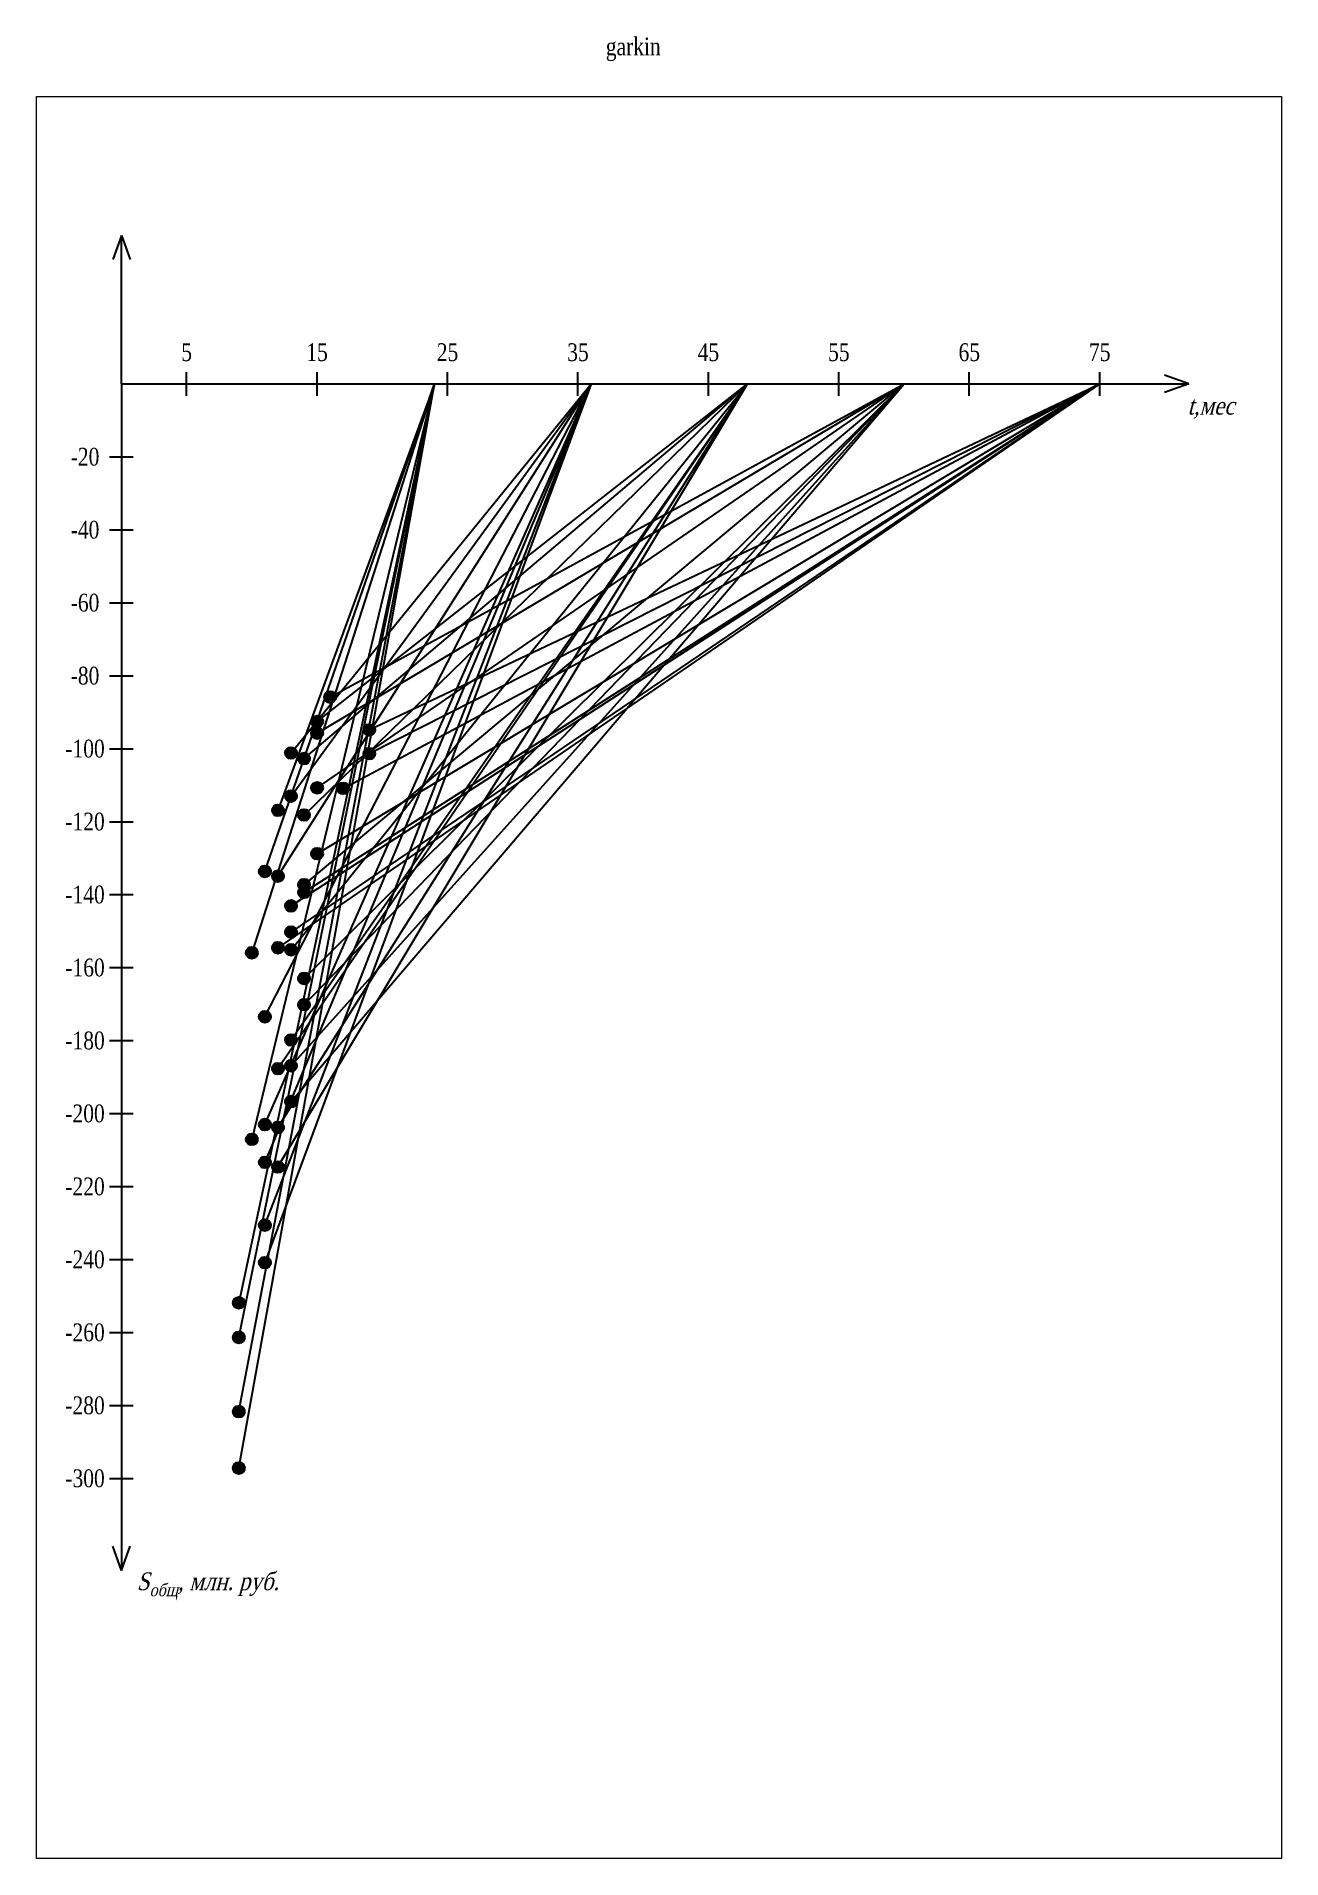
# Model space of a CAD drawing. Header units: millimetres. Extents: x -180 to 58926, y -10791 to 13515.
# Drawn here: x 56826 to 58926, y 3384 to 6455 of the extents above; entities that cross this region are included whole.
import ezdxf

# ---------------------------------------------------------------- set-up
doc = ezdxf.new("R2010")
doc.units = ezdxf.units.MM
for name, color, linetype, lineweight in [('basic', 95, 'Continuous', 30), ('text', 13, 'Continuous', 20), ('thin', 153, 'Continuous', 18)]:
    doc.layers.add(name, color=color, linetype=linetype, lineweight=lineweight)
doc.styles.add('GOST-2.304_Type-B_shrink', font='', dxfattribs={"width": 0.8})
doc.styles.add('Structures', font='isocpeur.ttf', dxfattribs={"width": 0.85, "oblique": 15})
doc.styles.get('GOST-2.304_Type-B_shrink').set_extended_font_data('GOST Common')

msp = doc.modelspace()

# ---------------------------------------------------------------- texts
at = {"layer": 'text', "char_height": 30, "attachment_point": 5, "style": 'GOST-2.304_Type-B_shrink'}
for s, insert in [('{\\fTimes New Roman|b0|i0|c0|p18;garkin}', (57832.441, 6433.343)), ('{\\fTimes New Roman|b0|i0|c204|p18;5}', (57079.168, 5922.653)), ('{\\fTimes New Roman|b0|i0|c204|p18;15}', (57299.168, 5922.653)), ('{\\fTimes New Roman|b0|i0|c204|p18;25}', (57519.168, 5922.653)), ('{\\fTimes New Roman|b0|i0|c204|p18;35}', (57739.168, 5922.653)), ('{\\fTimes New Roman|b0|i0|c204|p18;45}', (57959.168, 5922.653)), ('{\\fTimes New Roman|b0|i0|c204|p18;55}', (58179.168, 5922.653)), ('{\\fTimes New Roman|b0|i0|c204|p18;65}', (58399.168, 5922.653)), ('{\\fTimes New Roman|b0|i0|c204|p18;75}', (58619.168, 5922.653)), ('{\\fTimes New Roman|b0|i0|c204|p18;-\\fTimes New Roman|b0|i0|c0|p18;2\\fTimes New Roman|b0|i0|c204|p18;0}', (56907.808, 5746.447)), ('{\\fTimes New Roman|b0|i0|c204|p18;-\\fTimes New Roman|b0|i0|c0|p18;4\\fTimes New Roman|b0|i0|c204|p18;0}', (56907.808, 5623.447)), ('{\\fTimes New Roman|b0|i0|c204|p18;-\\fTimes New Roman|b0|i0|c0|p18;6\\fTimes New Roman|b0|i0|c204|p18;0}', (56907.808, 5500.447)), ('{\\fTimes New Roman|b0|i0|c204|p18;-\\fTimes New Roman|b0|i0|c0|p18;8\\fTimes New Roman|b0|i0|c204|p18;0}', (56907.808, 5377.447)), ('{\\fTimes New Roman|b0|i0|c204|p18;-\\fTimes New Roman|b0|i0|c0|p18;10\\fTimes New Roman|b0|i0|c204|p18;0}', (56907.808, 5254.447)), ('{\\fTimes New Roman|b0|i0|c204|p18;-\\fTimes New Roman|b0|i0|c0|p18;12\\fTimes New Roman|b0|i0|c204|p18;0}', (56907.808, 5131.447)), ('{\\fTimes New Roman|b0|i0|c204|p18;-\\fTimes New Roman|b0|i0|c0|p18;14\\fTimes New Roman|b0|i0|c204|p18;0}', (56907.808, 5008.447)), ('{\\fTimes New Roman|b0|i0|c204|p18;-\\fTimes New Roman|b0|i0|c0|p18;16\\fTimes New Roman|b0|i0|c204|p18;0}', (56907.808, 4885.447)), ('{\\fTimes New Roman|b0|i0|c204|p18;-\\fTimes New Roman|b0|i0|c0|p18;18\\fTimes New Roman|b0|i0|c204|p18;0}', (56907.808, 4762.447)), ('{\\fTimes New Roman|b0|i0|c204|p18;-\\fTimes New Roman|b0|i0|c0|p18;20\\fTimes New Roman|b0|i0|c204|p18;0}', (56907.808, 4639.447)), ('{\\fTimes New Roman|b0|i0|c204|p18;-\\fTimes New Roman|b0|i0|c0|p18;22\\fTimes New Roman|b0|i0|c204|p18;0}', (56907.808, 4516.447)), ('{\\fTimes New Roman|b0|i0|c204|p18;-\\fTimes New Roman|b0|i0|c0|p18;24\\fTimes New Roman|b0|i0|c204|p18;0}', (56907.808, 4393.447)), ('{\\fTimes New Roman|b0|i0|c204|p18;-\\fTimes New Roman|b0|i0|c0|p18;26\\fTimes New Roman|b0|i0|c204|p18;0}', (56907.808, 4270.447)), ('{\\fTimes New Roman|b0|i0|c204|p18;-\\fTimes New Roman|b0|i0|c0|p18;28\\fTimes New Roman|b0|i0|c204|p18;0}', (56907.808, 4147.447)), ('{\\fTimes New Roman|b0|i0|c204|p18;-\\fTimes New Roman|b0|i0|c0|p18;30\\fTimes New Roman|b0|i0|c204|p18;0}', (56907.808, 4024.447))]:
    msp.add_mtext_dynamic_manual_height_columns(s, width=30, gutter_width=125, heights=[0], dxfattribs=dict(at, insert=insert))
at = {"layer": 'text', "char_height": 30, "attachment_point": 5, "style": 'Structures'}
for s, insert, width in [('{\\fTimes New Roman|b0|i0|c0|p18;t,\\fTimes New Roman|b0|i0|c204|p18;мес}', (58806.553, 5829.112), 118.5502), ('\\A1;{\\fTimes New Roman|b0|i0|c0|p18;S\\fTimes New Roman|b0|i0|c204|p18;\\H0.7x;\\S^ общ;\\fTimes New Roman|b0|i0|c0|p18;\\H1.42857x;,\\fTimes New Roman|b0|i0|c204|p18; млн. руб.}', (57115.012, 3845.982), 265.29858)]:
    msp.add_mtext(s, dxfattribs=dict(at, insert=insert, width=width))

# ---------------------------------------------------------------- hatches: boundary and pattern name
at = {"layer": 'basic'}
h = msp.add_hatch(color=256, dxfattribs=at)
h.dxf.hatch_style = 1
h.paths.add_polyline_path([(57311.168, 5341.447, 1), (57331.168, 5341.447, 1)])
h = msp.add_hatch(color=256, dxfattribs=at)
h.dxf.hatch_style = 1
h.paths.add_polyline_path([(57289.168, 5300.339, 1), (57309.168, 5300.339, 1)])
h = msp.add_hatch(color=256, dxfattribs=at)
h.dxf.hatch_style = 1
h.paths.add_polyline_path([(57289.168, 5280.751, 1), (57309.168, 5280.751, 1)])
h = msp.add_hatch(color=256, dxfattribs=at)
h.dxf.hatch_style = 1
h.paths.add_polyline_path([(57377.168, 5286.339, 1), (57397.168, 5286.339, 1)])
h = msp.add_hatch(color=256, dxfattribs=at)
h.dxf.hatch_style = 1
h.paths.add_polyline_path([(57245.168, 5247.303, 1), (57265.168, 5247.303, 1)])
h = msp.add_hatch(color=256, dxfattribs=at)
h.dxf.hatch_style = 1
h.paths.add_polyline_path([(57377.168, 5246.092, 1), (57397.168, 5246.092, 1)])
h = msp.add_hatch(color=256, dxfattribs=at)
h.dxf.hatch_style = 1
h.paths.add_polyline_path([(57267.168, 5237.842, 1), (57287.168, 5237.842, 1)])
h = msp.add_hatch(color=256, dxfattribs=at)
h.dxf.hatch_style = 1
h.paths.add_polyline_path([(57289.168, 5188.511, 1), (57309.168, 5188.511, 1)])
h = msp.add_hatch(color=256, dxfattribs=at)
h.dxf.hatch_style = 1
h.paths.add_polyline_path([(57333.168, 5187.644, 1), (57353.168, 5187.644, 1)])
h = msp.add_hatch(color=256, dxfattribs=at)
h.dxf.hatch_style = 1
h.paths.add_polyline_path([(57223.168, 5150.582, 1), (57243.168, 5150.582, 1)])
h = msp.add_hatch(color=256, dxfattribs=at)
h.dxf.hatch_style = 1
h.paths.add_polyline_path([(57245.168, 5174.565, 1), (57265.168, 5174.565, 1)])
h = msp.add_hatch(color=256, dxfattribs=at)
h.dxf.hatch_style = 1
h.paths.add_polyline_path([(57267.168, 5142.65, 1), (57287.168, 5142.65, 1)])
h = msp.add_hatch(color=256, dxfattribs=at)
h.dxf.hatch_style = 1
h.paths.add_polyline_path([(57289.168, 5077.447, 1), (57309.168, 5077.447, 1)])
h = msp.add_hatch(color=256, dxfattribs=at)
h.dxf.hatch_style = 1
h.paths.add_polyline_path([(57201.168, 5047.545, 1), (57221.168, 5047.545, 1)])
h = msp.add_hatch(color=256, dxfattribs=at)
h.dxf.hatch_style = 1
h.paths.add_polyline_path([(57223.168, 5039.65, 1), (57243.168, 5039.65, 1)])
h = msp.add_hatch(color=256, dxfattribs=at)
h.dxf.hatch_style = 1
h.paths.add_polyline_path([(57267.168, 5025.174, 1), (57287.168, 5025.174, 1)])
h = msp.add_hatch(color=256, dxfattribs=at)
h.dxf.hatch_style = 1
h.paths.add_polyline_path([(57267.168, 5012.369, 1), (57287.168, 5012.369, 1)])
h = msp.add_hatch(color=256, dxfattribs=at)
h.dxf.hatch_style = 1
h.paths.add_polyline_path([(57245.168, 4989.495, 1), (57265.168, 4989.495, 1)])
h = msp.add_hatch(color=256, dxfattribs=at)
h.dxf.hatch_style = 1
h.paths.add_polyline_path([(57245.168, 4945.447, 1), (57265.168, 4945.447, 1)])
h = msp.add_hatch(color=256, dxfattribs=at)
h.dxf.hatch_style = 1
h.paths.add_polyline_path([(57179.168, 4910.477, 1), (57199.168, 4910.477, 1)])
h = msp.add_hatch(color=256, dxfattribs=at)
h.dxf.hatch_style = 1
h.paths.add_polyline_path([(57223.168, 4918.898, 1), (57243.168, 4918.898, 1)])
h = msp.add_hatch(color=256, dxfattribs=at)
h.dxf.hatch_style = 1
h.paths.add_polyline_path([(57245.168, 4915.593, 1), (57265.168, 4915.593, 1)])
h = msp.add_hatch(color=256, dxfattribs=at)
h.dxf.hatch_style = 1
h.paths.add_polyline_path([(57267.168, 4867.183, 1), (57287.168, 4867.183, 1)])
h = msp.add_hatch(color=256, dxfattribs=at)
h.dxf.hatch_style = 1
h.paths.add_polyline_path([(57267.168, 4822.933, 1), (57287.168, 4822.933, 1)])
h = msp.add_hatch(color=256, dxfattribs=at)
h.dxf.hatch_style = 1
h.paths.add_polyline_path([(57201.168, 4802.587, 1), (57221.168, 4802.587, 1)])
h = msp.add_hatch(color=256, dxfattribs=at)
h.dxf.hatch_style = 1
h.paths.add_polyline_path([(57245.168, 4763.508, 1), (57265.168, 4763.508, 1)])
h = msp.add_hatch(color=256, dxfattribs=at)
h.dxf.hatch_style = 1
h.paths.add_polyline_path([(57245.168, 4720.051, 1), (57265.168, 4720.051, 1)])
h = msp.add_hatch(color=256, dxfattribs=at)
h.dxf.hatch_style = 1
h.paths.add_polyline_path([(57223.168, 4715.25, 1), (57243.168, 4715.25, 1)])
h = msp.add_hatch(color=256, dxfattribs=at)
h.dxf.hatch_style = 1
h.paths.add_polyline_path([(57245.168, 4659.7, 1), (57265.168, 4659.7, 1)])
h = msp.add_hatch(color=256, dxfattribs=at)
h.dxf.hatch_style = 1
h.paths.add_polyline_path([(57201.168, 4620.966, 1), (57221.168, 4620.966, 1)])
h = msp.add_hatch(color=256, dxfattribs=at)
h.dxf.hatch_style = 1
h.paths.add_polyline_path([(57223.168, 4616.054, 1), (57243.168, 4616.054, 1)])
h = msp.add_hatch(color=256, dxfattribs=at)
h.dxf.hatch_style = 1
h.paths.add_polyline_path([(57179.168, 4595.909, 1), (57199.168, 4595.909, 1)])
h = msp.add_hatch(color=256, dxfattribs=at)
h.dxf.hatch_style = 1
h.paths.add_polyline_path([(57201.168, 4557.269, 1), (57221.168, 4557.269, 1)])
h = msp.add_hatch(color=256, dxfattribs=at)
h.dxf.hatch_style = 1
h.paths.add_polyline_path([(57223.168, 4549.447, 1), (57243.168, 4549.447, 1)])
h = msp.add_hatch(color=256, dxfattribs=at)
h.dxf.hatch_style = 1
h.paths.add_polyline_path([(57201.168, 4451.296, 1), (57221.168, 4451.296, 1)])
h = msp.add_hatch(color=256, dxfattribs=at)
h.dxf.hatch_style = 1
h.paths.add_polyline_path([(57201.168, 4388.213, 1), (57221.168, 4388.213, 1)])
h = msp.add_hatch(color=256, dxfattribs=at)
h.dxf.hatch_style = 1
h.paths.add_polyline_path([(57157.168, 4320.471, 1), (57177.168, 4320.471, 1)])
h = msp.add_hatch(color=256, dxfattribs=at)
h.dxf.hatch_style = 1
h.paths.add_polyline_path([(57157.168, 4262.117, 1), (57177.168, 4262.117, 1)])
h = msp.add_hatch(color=256, dxfattribs=at)
h.dxf.hatch_style = 1
h.paths.add_polyline_path([(57157.168, 4136.975, 1), (57177.168, 4136.975, 1)])
h = msp.add_hatch(color=256, dxfattribs=at)
h.dxf.hatch_style = 1
h.paths.add_polyline_path([(57157.168, 4041.835, 1), (57177.168, 4041.835, 1)])

# ---------------------------------------------------------------- linework, layer by layer
for p, q in [((56969.168, 6119.447), (56954.581, 6078.843)), ((56969.168, 5869.447), (56969.168, 6119.447)), ((56969.168, 6119.447), (56983.755, 6078.843)), ((56969.168, 5869.447), (58769.168, 5869.447)), ((56969.168, 5869.447), (56969.168, 3869.447)), ((57079.168, 5849.447), (57079.168, 5889.447)), ((57167.168, 4136.975), (57497.168, 5869.447)), ((57167.168, 4262.117), (57497.168, 5869.447)), ((57497.168, 5869.447), (57167.168, 4320.471)), ((57167.168, 4041.835), (57497.168, 5869.447)), ((57497.168, 5869.447), (57189.168, 4595.909)), ((57497.168, 5869.447), (57189.168, 4910.477)), ((57211.168, 5047.545), (57497.168, 5869.447)), ((57211.168, 4802.587), (57761.168, 5869.447)), ((57211.168, 4620.966), (57761.168, 5869.447)), ((57761.168, 5869.447), (57211.168, 4557.269)), ((57211.168, 4451.296), (57761.168, 5869.447)), ((57761.168, 5869.447), (57211.168, 4388.213)), ((58619.168, 5869.447), (57233.168, 4918.898)), ((57497.168, 5869.447), (57233.168, 5150.582)), ((57233.168, 5039.65), (57761.168, 5869.447)), ((57233.168, 4715.25), (58025.168, 5869.447)), ((57233.168, 4616.054), (58025.168, 5869.447)), ((57233.168, 4549.447), (58025.168, 5869.447)), ((58619.168, 5869.447), (57255.168, 4989.495)), ((57255.168, 4945.447), (58619.168, 5869.447)), ((57255.168, 5174.565), (57761.168, 5869.447)), ((57255.168, 5247.303), (57761.168, 5869.447)), ((57255.168, 4915.593), (58025.168, 5869.447)), ((57255.168, 4763.508), (58025.168, 5869.447)), ((57255.168, 4720.051), (58289.168, 5869.447)), ((57255.168, 4659.7), (58289.168, 5869.447)), ((57277.168, 5012.369), (58619.168, 5869.447)), ((57277.168, 5142.65), (58025.168, 5869.447)), ((57277.168, 5237.842), (58025.168, 5869.447)), ((57277.168, 5025.174), (58289.168, 5869.447)), ((57277.168, 4822.933), (58289.168, 5869.447)), ((57277.168, 4867.183), (58289.168, 5869.447)), ((57299.168, 5849.447), (57299.168, 5889.447)), ((58619.168, 5869.447), (57299.168, 5077.447)), ((57299.168, 5300.339), (58025.168, 5869.447)), ((57299.168, 5188.511), (58289.168, 5869.447)), ((57299.168, 5280.751), (58289.168, 5869.447)), ((57321.168, 5341.447), (58289.168, 5869.447)), ((57343.168, 5187.644), (58619.168, 5869.447)), ((57387.168, 5286.339), (58619.168, 5869.447)), ((58619.168, 5869.447), (57387.168, 5246.092)), ((57519.168, 5849.447), (57519.168, 5889.447)), ((57739.168, 5849.447), (57739.168, 5889.447)), ((57959.168, 5849.447), (57959.168, 5889.447)), ((58179.168, 5849.447), (58179.168, 5889.447)), ((58399.168, 5849.447), (58399.168, 5889.447)), ((58619.168, 5849.447), (58619.168, 5889.447)), ((58769.168, 5869.447), (58728.564, 5884.034)), ((58769.168, 5869.447), (58728.564, 5854.859)), ((56949.168, 5746.447), (56989.168, 5746.447)), ((56949.168, 5623.447), (56989.168, 5623.447)), ((56949.168, 5500.447), (56989.168, 5500.447)), ((56949.168, 5377.447), (56989.168, 5377.447)), ((56949.168, 5254.447), (56989.168, 5254.447)), ((56949.168, 5131.447), (56989.168, 5131.447)), ((56949.168, 5008.447), (56989.168, 5008.447)), ((56949.168, 4885.447), (56989.168, 4885.447)), ((56949.168, 4762.447), (56989.168, 4762.447)), ((56949.168, 4639.447), (56989.168, 4639.447)), ((56949.168, 4516.447), (56989.168, 4516.447)), ((56949.168, 4393.447), (56989.168, 4393.447)), ((56949.168, 4270.447), (56989.168, 4270.447)), ((56949.168, 4147.447), (56989.168, 4147.447)), ((56949.168, 4024.447), (56989.168, 4024.447)), ((56969.168, 3869.447), (56954.581, 3910.051)), ((56969.168, 3869.447), (56983.755, 3910.051))]:
    msp.add_line(p, q, dxfattribs=at)
for centre in [(57321.168, 5341.447), (57299.168, 5300.339), (57299.168, 5280.751), (57387.168, 5286.339), (57255.168, 5247.303), (57387.168, 5246.092), (57277.168, 5237.842), (57299.168, 5188.511), (57343.168, 5187.644), (57233.168, 5150.582), (57255.168, 5174.565), (57277.168, 5142.65), (57299.168, 5077.447), (57211.168, 5047.545), (57233.168, 5039.65), (57277.168, 5025.174), (57277.168, 5012.369), (57255.168, 4989.495), (57255.168, 4945.447), (57189.168, 4910.477), (57233.168, 4918.898), (57255.168, 4915.593), (57277.168, 4867.183), (57277.168, 4822.933), (57211.168, 4802.587), (57255.168, 4763.508), (57255.168, 4720.051), (57233.168, 4715.25), (57255.168, 4659.7), (57211.168, 4620.966), (57233.168, 4616.054), (57189.168, 4595.909), (57211.168, 4557.269), (57233.168, 4549.447), (57211.168, 4451.296), (57211.168, 4388.213), (57167.168, 4320.471), (57167.168, 4262.117), (57167.168, 4136.975), (57167.168, 4041.835)]:
    msp.add_circle(centre, 10, dxfattribs=at)
at = {"layer": 'thin'}
for p, q in [((56825.81, 6353.68), (58925.81, 6353.68)), ((56825.81, 3383.68), (56825.81, 6353.68)), ((58925.81, 6353.68), (58925.81, 3383.68)), ((58925.81, 3383.68), (56825.81, 3383.68))]:
    msp.add_line(p, q, dxfattribs=at)

msp.set_redraw_order([(e.dxf.handle, doc.entitydb.next_handle()) for e in msp.query("TEXT MTEXT ATTDEF DIMENSION ARC_DIMENSION")])  # texts and dimensions are drawn at this point

doc.saveas('drawing.dxf')
